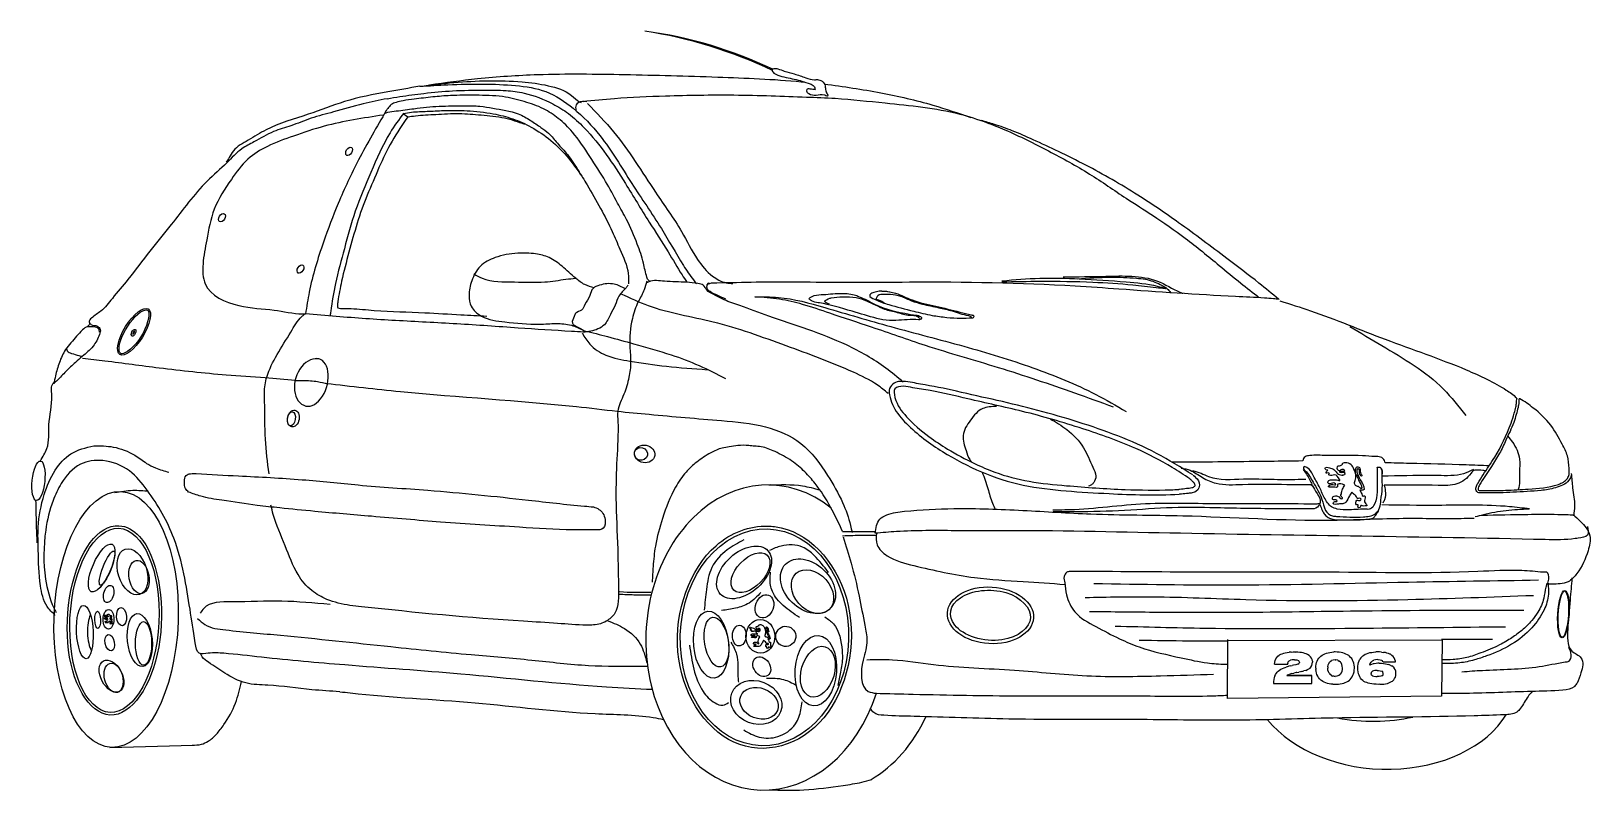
# Model space of a CAD drawing. Extents: x -4.64 to -2.05, y 7.81 to 9.07.
import ezdxf

# ---------------------------------------------------------------- set-up
doc = ezdxf.new("R2010")
doc.units = 0
doc.layers.get('0').update_dxf_attribs({"linetype": 'CONTINUOUS'})

# ---------------------------------------------------------------- blocks, each defined once
blk = doc.blocks.new('206')
for p, q in [((0.7784, 0.1522), (0.7791, 0.2504)), ((0.7791, 0.2488), (1.1357, 0.2499)), ((1.1357, 0.2499), (1.1346, 0.1564)), ((0.857, 0.2097), (0.8572, 0.2128)), ((0.857, 0.2097), (0.8789, 0.2097)), ((0.8572, 0.2128), (0.858, 0.2157)), ((0.858, 0.2157), (0.8591, 0.2182)), ((0.8591, 0.2182), (0.8606, 0.2206)), ((0.8606, 0.2206), (0.8625, 0.2226)), ((0.8625, 0.2226), (0.8647, 0.2244)), ((0.8652, 0.2247), (0.8647, 0.2244)), ((0.8652, 0.2247), (0.8673, 0.2259)), ((0.8673, 0.2259), (0.8695, 0.2269)), ((0.8695, 0.2269), (0.8721, 0.2277)), ((0.8721, 0.2277), (0.8748, 0.2284)), ((0.8748, 0.2284), (0.8778, 0.229)), ((0.8778, 0.229), (0.8811, 0.2294)), ((0.8789, 0.2103), (0.8796, 0.2131)), ((0.8789, 0.2103), (0.8789, 0.2099)), ((0.8789, 0.2097), (0.8789, 0.2099)), ((0.8815, 0.2151), (0.8796, 0.2131)), ((0.8815, 0.2151), (0.8836, 0.216)), ((0.8864, 0.2166), (0.8836, 0.216)), ((0.8845, 0.2296), (0.8882, 0.2297)), ((0.89, 0.2168), (0.8864, 0.2166)), ((0.8882, 0.2297), (0.8922, 0.2296)), ((0.8884, 0.2297), (0.8882, 0.2297)), ((0.8882, 0.2297), (0.8922, 0.2296)), ((0.8925, 0.2086), (0.8883, 0.2076)), ((0.8922, 0.2296), (0.8884, 0.2297)), ((0.89, 0.2168), (0.8907, 0.2168)), ((0.8907, 0.2168), (0.894, 0.2165)), ((0.8957, 0.2295), (0.8922, 0.2296)), ((0.8957, 0.2097), (0.8925, 0.2086)), ((0.894, 0.2165), (0.8965, 0.2158)), ((0.8989, 0.2291), (0.8957, 0.2295)), ((0.8957, 0.2097), (0.8977, 0.2109)), ((0.8965, 0.2158), (0.8975, 0.2151)), ((0.8986, 0.2126), (0.8975, 0.2151)), ((0.8986, 0.2123), (0.8977, 0.2109)), ((0.8986, 0.2126), (0.8986, 0.2123)), ((0.902, 0.2287), (0.8989, 0.2291)), ((0.9048, 0.2281), (0.902, 0.2287)), ((0.9074, 0.2274), (0.9048, 0.2281)), ((0.9097, 0.2265), (0.9074, 0.2274)), ((0.9119, 0.2256), (0.9097, 0.2265)), ((0.9119, 0.2256), (0.912, 0.2255)), ((0.9147, 0.2238), (0.912, 0.2255)), ((0.9168, 0.2218), (0.9147, 0.2238)), ((0.9184, 0.2196), (0.9168, 0.2218)), ((0.9194, 0.2171), (0.9184, 0.2196)), ((0.9188, 0.207), (0.9196, 0.2098)), ((0.9199, 0.2143), (0.9194, 0.2171)), ((0.9196, 0.2098), (0.9199, 0.2129)), ((0.9199, 0.2143), (0.9199, 0.2129)), ((0.9257, 0.2061), (0.9261, 0.2092)), ((0.9261, 0.2092), (0.9269, 0.2121)), ((0.9269, 0.2121), (0.9279, 0.2147)), ((0.9279, 0.2147), (0.9292, 0.2172)), ((0.9292, 0.2172), (0.9308, 0.2194)), ((0.9308, 0.2194), (0.9327, 0.2215)), ((0.9327, 0.2215), (0.934, 0.2227)), ((0.934, 0.2227), (0.9361, 0.2242)), ((0.9361, 0.2242), (0.9383, 0.2256)), ((0.9383, 0.2256), (0.9408, 0.2268)), ((0.9408, 0.2268), (0.9433, 0.2277)), ((0.9433, 0.2277), (0.9462, 0.2285)), ((0.9455, 0.2051), (0.9461, 0.2081)), ((0.9461, 0.2081), (0.9472, 0.2106)), ((0.9462, 0.2285), (0.9492, 0.2291)), ((0.9472, 0.2106), (0.9488, 0.2129)), ((0.9496, 0.2137), (0.9488, 0.2129)), ((0.9492, 0.2291), (0.9524, 0.2295)), ((0.9496, 0.2137), (0.9519, 0.2153)), ((0.9546, 0.2163), (0.9519, 0.2153)), ((0.9524, 0.2295), (0.9558, 0.2297)), ((0.9577, 0.2165), (0.9546, 0.2163)), ((0.9577, 0.2297), (0.9558, 0.2297)), ((0.9612, 0.2296), (0.9577, 0.2297)), ((0.9577, 0.2165), (0.959, 0.2165)), ((0.962, 0.2159), (0.959, 0.2165)), ((0.9645, 0.2294), (0.9612, 0.2296)), ((0.962, 0.2159), (0.9645, 0.2147)), ((0.9676, 0.2289), (0.9645, 0.2294)), ((0.9667, 0.2129), (0.9645, 0.2147)), ((0.9667, 0.2129), (0.9677, 0.2115)), ((0.9706, 0.2282), (0.9676, 0.2289)), ((0.969, 0.209), (0.9677, 0.2115)), ((0.9697, 0.2061), (0.969, 0.209)), ((0.9733, 0.2273), (0.9706, 0.2282)), ((0.9758, 0.2263), (0.9733, 0.2273)), ((0.9782, 0.225), (0.9758, 0.2263)), ((0.9804, 0.2236), (0.9782, 0.225)), ((0.9815, 0.2227), (0.9804, 0.2236)), ((0.9835, 0.2207), (0.9815, 0.2227)), ((0.9853, 0.2186), (0.9835, 0.2207)), ((0.9868, 0.2163), (0.9853, 0.2186)), ((0.988, 0.2137), (0.9868, 0.2163)), ((0.9888, 0.211), (0.988, 0.2137)), ((0.9894, 0.208), (0.9888, 0.211)), ((0.9898, 0.2049), (0.9894, 0.208)), ((0.9957, 0.2062), (0.9962, 0.2094)), ((0.9962, 0.2094), (0.9969, 0.2123)), ((0.9969, 0.2123), (0.9977, 0.215)), ((0.9977, 0.215), (0.9989, 0.2175)), ((1.0004, 0.2198), (0.9989, 0.2175)), ((1.0004, 0.2198), (1.0022, 0.2218)), ((1.0022, 0.2218), (1.0036, 0.2231)), ((1.0036, 0.2231), (1.0055, 0.2246)), ((1.0055, 0.2246), (1.0077, 0.2259)), ((1.0077, 0.2259), (1.01, 0.2269)), ((1.01, 0.2269), (1.0127, 0.2278)), ((1.0127, 0.2278), (1.0155, 0.2286)), ((1.0155, 0.2286), (1.0186, 0.2291)), ((1.0156, 0.2079), (1.0163, 0.2103)), ((1.0184, 0.209), (1.0156, 0.2079)), ((1.0163, 0.2103), (1.0176, 0.2129)), ((1.0196, 0.2147), (1.0176, 0.2129)), ((1.0213, 0.2099), (1.0184, 0.209)), ((1.0186, 0.2291), (1.0218, 0.2295)), ((1.02, 0.215), (1.0196, 0.2147)), ((1.02, 0.215), (1.0223, 0.2161)), ((1.023, 0.2102), (1.0213, 0.2099)), ((1.0218, 0.2295), (1.0253, 0.2297)), ((1.0252, 0.2168), (1.0223, 0.2161)), ((1.0258, 0.2106), (1.023, 0.2102)), ((1.0287, 0.217), (1.0252, 0.2168)), ((1.0281, 0.2298), (1.0253, 0.2297)), ((1.0289, 0.2109), (1.0258, 0.2106)), ((1.0317, 0.2297), (1.0281, 0.2298)), ((1.0287, 0.217), (1.0293, 0.217)), ((1.0313, 0.211), (1.0289, 0.2109)), ((1.0293, 0.217), (1.0326, 0.2168)), ((1.0313, 0.211), (1.035, 0.2109)), ((1.0352, 0.2295), (1.0317, 0.2297)), ((1.0326, 0.2168), (1.0351, 0.2162)), ((1.035, 0.2109), (1.0383, 0.2106)), ((1.0351, 0.2162), (1.0361, 0.2157)), ((1.0352, 0.2295), (1.0384, 0.2291)), ((1.0377, 0.2135), (1.0361, 0.2157)), ((1.0377, 0.2135), (1.0583, 0.2135)), ((1.0383, 0.2106), (1.0415, 0.2102)), ((1.0414, 0.2287), (1.0384, 0.2291)), ((1.0441, 0.228), (1.0414, 0.2287)), ((1.0415, 0.2102), (1.0444, 0.2096)), ((1.0466, 0.2272), (1.0441, 0.228)), ((1.0444, 0.2096), (1.047, 0.2088)), ((1.0488, 0.2263), (1.0466, 0.2272)), ((1.0494, 0.2079), (1.047, 0.2088)), ((1.0499, 0.2258), (1.0488, 0.2263)), ((1.0494, 0.2079), (1.0516, 0.2068)), ((1.0524, 0.2241), (1.0499, 0.2258)), ((1.0546, 0.2222), (1.0524, 0.2241)), ((1.0562, 0.2199), (1.0546, 0.2222)), ((1.0574, 0.2174), (1.0562, 0.2199)), ((1.0582, 0.2146), (1.0574, 0.2174)), ((1.0583, 0.2135), (1.0582, 0.2146)), ((0.8558, 0.184), (0.8553, 0.1808)), ((0.8565, 0.187), (0.8558, 0.184)), ((0.8576, 0.1897), (0.8565, 0.187)), ((0.8576, 0.1897), (0.8587, 0.1922)), ((0.8587, 0.1922), (0.8601, 0.1945)), ((0.8601, 0.1945), (0.8615, 0.1962)), ((0.8615, 0.1962), (0.8632, 0.1979)), ((0.8632, 0.1979), (0.8653, 0.1994)), ((0.8653, 0.1994), (0.8676, 0.201)), ((0.8676, 0.201), (0.8701, 0.2023)), ((0.8701, 0.2023), (0.8729, 0.2035)), ((0.8729, 0.2035), (0.876, 0.2047)), ((0.8794, 0.2056), (0.876, 0.2047)), ((0.878, 0.191), (0.8771, 0.1903)), ((0.8771, 0.1903), (0.9189, 0.1903)), ((0.8771, 0.1903), (0.9189, 0.1903)), ((0.9189, 0.1903), (0.8771, 0.1903)), ((0.8797, 0.1919), (0.878, 0.191)), ((0.8808, 0.2059), (0.8794, 0.2056)), ((0.8797, 0.1919), (0.8821, 0.1929)), ((0.8833, 0.2064), (0.8808, 0.2059)), ((0.8852, 0.1937), (0.8821, 0.1929)), ((0.8833, 0.2064), (0.8864, 0.2071)), ((0.8852, 0.1937), (0.8888, 0.1946)), ((0.8883, 0.2076), (0.8864, 0.2071)), ((0.893, 0.1954), (0.8888, 0.1946)), ((0.8939, 0.1956), (0.893, 0.1954)), ((0.8939, 0.1956), (0.8973, 0.1962)), ((0.9002, 0.1968), (0.8973, 0.1962)), ((0.9026, 0.1973), (0.9002, 0.1968)), ((0.9026, 0.1973), (0.9059, 0.1981)), ((0.9091, 0.1991), (0.9059, 0.1981)), ((0.9091, 0.1991), (0.9119, 0.2003)), ((0.9119, 0.2003), (0.9142, 0.2016)), ((0.9142, 0.2016), (0.916, 0.2029)), ((0.916, 0.2029), (0.9174, 0.2046)), ((0.9174, 0.2046), (0.9188, 0.207)), ((0.9189, 0.1773), (0.9189, 0.1903)), ((0.9256, 0.2029), (0.9257, 0.2061)), ((0.9256, 0.2029), (0.9256, 0.2008)), ((0.926, 0.1976), (0.9256, 0.2008)), ((0.9266, 0.1947), (0.926, 0.1976)), ((0.9275, 0.192), (0.9266, 0.1947)), ((0.9287, 0.1894), (0.9275, 0.192)), ((0.9302, 0.187), (0.9287, 0.1894)), ((0.932, 0.1849), (0.9302, 0.187)), ((0.934, 0.183), (0.932, 0.1849)), ((0.935, 0.1822), (0.934, 0.183)), ((0.9373, 0.1807), (0.935, 0.1822)), ((0.9455, 0.2051), (0.9455, 0.2029)), ((0.9457, 0.1996), (0.9455, 0.2029)), ((0.9465, 0.1967), (0.9457, 0.1996)), ((0.9477, 0.1942), (0.9465, 0.1967)), ((0.9477, 0.1942), (0.9488, 0.1929)), ((0.9509, 0.191), (0.9488, 0.1929)), ((0.9509, 0.191), (0.9535, 0.1897)), ((0.9564, 0.1892), (0.9535, 0.1897)), ((0.9564, 0.1892), (0.9577, 0.1891)), ((0.9608, 0.1894), (0.9577, 0.1891)), ((0.9635, 0.1904), (0.9608, 0.1894)), ((0.9635, 0.1904), (0.9658, 0.192)), ((0.9667, 0.1928), (0.9658, 0.192)), ((0.9667, 0.1928), (0.9682, 0.195)), ((0.9682, 0.195), (0.9692, 0.1976)), ((0.9692, 0.1976), (0.9698, 0.2006)), ((0.9699, 0.2029), (0.9697, 0.2061)), ((0.9698, 0.2006), (0.9699, 0.2029)), ((0.9794, 0.1814), (0.9815, 0.183)), ((0.9815, 0.183), (0.9827, 0.1841)), ((0.9827, 0.1841), (0.9846, 0.1863)), ((0.9846, 0.1863), (0.9863, 0.1885)), ((0.9863, 0.1885), (0.9875, 0.191)), ((0.9875, 0.191), (0.9885, 0.1936)), ((0.9885, 0.1936), (0.9892, 0.1965)), ((0.9892, 0.1965), (0.9897, 0.1996)), ((0.9897, 0.1996), (0.9898, 0.2029)), ((0.9898, 0.2029), (0.9898, 0.2049)), ((0.9956, 0.2027), (0.9957, 0.2062)), ((0.9957, 0.1999), (0.9956, 0.2027)), ((0.9961, 0.1966), (0.9957, 0.1999)), ((0.9967, 0.1936), (0.9961, 0.1966)), ((0.9975, 0.1909), (0.9967, 0.1936)), ((0.9987, 0.1883), (0.9975, 0.1909)), ((1.0001, 0.1861), (0.9987, 0.1883)), ((1.0017, 0.184), (1.0001, 0.1861)), ((1.0037, 0.1822), (1.0017, 0.184)), ((1.0037, 0.1822), (1.004, 0.1821)), ((1.0058, 0.1808), (1.004, 0.1821)), ((1.018, 0.1958), (1.0175, 0.1939)), ((1.0184, 0.1912), (1.0175, 0.1939)), ((1.018, 0.1958), (1.02, 0.1977)), ((1.02, 0.19), (1.0184, 0.1912)), ((1.0214, 0.1982), (1.02, 0.1977)), ((1.02, 0.19), (1.0223, 0.1892)), ((1.0241, 0.1988), (1.0214, 0.1982)), ((1.0223, 0.1892), (1.0254, 0.1888)), ((1.0277, 0.199), (1.0241, 0.1988)), ((1.0254, 0.1888), (1.0277, 0.1887)), ((1.0277, 0.199), (1.0299, 0.1989)), ((1.0312, 0.1889), (1.0277, 0.1887)), ((1.0299, 0.1989), (1.033, 0.1985)), ((1.0341, 0.1895), (1.0312, 0.1889)), ((1.033, 0.1985), (1.0353, 0.1977)), ((1.0353, 0.19), (1.0341, 0.1895)), ((1.037, 0.1964), (1.0353, 0.1977)), ((1.0353, 0.19), (1.0375, 0.1919)), ((1.0379, 0.1939), (1.037, 0.1964)), ((1.0375, 0.1919), (1.0379, 0.1939)), ((1.0516, 0.2068), (1.0519, 0.2066)), ((1.0543, 0.2048), (1.0519, 0.2066)), ((1.053, 0.1814), (1.0552, 0.1833)), ((1.0543, 0.2048), (1.0562, 0.2028)), ((1.0552, 0.1833), (1.0568, 0.1855)), ((1.0577, 0.2004), (1.0562, 0.2028)), ((1.0568, 0.1855), (1.058, 0.188)), ((1.0586, 0.1977), (1.0577, 0.2004)), ((1.058, 0.188), (1.0588, 0.1908)), ((1.0589, 0.1947), (1.0586, 0.1977)), ((1.0588, 0.1908), (1.0589, 0.1939)), ((1.0589, 0.1939), (1.0589, 0.1947)), ((1.1346, 0.1564), (0.7784, 0.1522)), ((0.8553, 0.1808), (0.8551, 0.1773)), ((0.8551, 0.1773), (0.9189, 0.1773)), ((0.9396, 0.1794), (0.9373, 0.1807)), ((0.9421, 0.1784), (0.9396, 0.1794)), ((0.9449, 0.1775), (0.9421, 0.1784)), ((0.9478, 0.1768), (0.9449, 0.1775)), ((0.9508, 0.1763), (0.9478, 0.1768)), ((0.9542, 0.176), (0.9508, 0.1763)), ((0.9662, 0.1766), (0.9692, 0.1771)), ((0.9692, 0.1771), (0.9721, 0.178)), ((0.9721, 0.178), (0.9747, 0.1789)), ((0.9747, 0.1789), (0.9772, 0.1801)), ((0.9772, 0.1801), (0.9794, 0.1814)), ((1.008, 0.1796), (1.0058, 0.1808)), ((1.0104, 0.1787), (1.008, 0.1796)), ((1.013, 0.1778), (1.0104, 0.1787)), ((1.0158, 0.1771), (1.013, 0.1778)), ((1.0189, 0.1765), (1.0158, 0.1771)), ((1.0223, 0.1762), (1.0189, 0.1765)), ((1.0258, 0.1759), (1.0223, 0.1762)), ((1.0295, 0.1758), (1.0258, 0.1759)), ((1.0319, 0.1759), (1.0295, 0.1758)), ((1.0319, 0.1759), (1.0354, 0.1761)), ((1.0354, 0.1761), (1.0388, 0.1764)), ((1.0388, 0.1764), (1.0418, 0.1769)), ((1.0418, 0.1769), (1.0447, 0.1775)), ((1.0447, 0.1775), (1.0472, 0.1783)), ((1.0472, 0.1783), (1.0495, 0.1793)), ((1.0495, 0.1793), (1.0516, 0.1804)), ((1.0516, 0.1804), (1.053, 0.1814)), ((-1.0818, 0.0709), (-0.9431, 0.0746))]:
    blk.add_line(p, q)
for centre, radius, start, end in [((-0.2889, 0.5449), 0.7247, 64.6115, 82.2608), ((-0.3078, 0.5085), 0.7635, 64.4955, 81.2202), ((0.8887, 0.1512), 0.0785, 93.0376, 95.5407), ((0.956, 0.2611), 0.0851, 268.7756, 276.9087)]:
    blk.add_arc(centre, radius, start, end)
for centre, major_axis, ratio in [((-0.6837, 1.0629), (0.00389, 0.00661), 0.619141), ((-0.8953, 0.9526), (0.00389, 0.00661), 0.619141), ((-0.7646, 0.8671), (0.00389, 0.00661), 0.619141), ((-1.0417, 0.7626), (0.0235, 0.038), 0.368742), ((-1.0425, 0.761), (0.00268, 0.00565), 0.503817), ((-0.7765, 0.6183), (0.0025, 0.014), 0.676401), ((-0.7797, 0.6179), (0.0018, 0.0117), 0.544379), ((-0.1917, 0.5594), (-0.0169, 0.0029), 0.850032), ((-1.2008, 0.5146), (0.0033, 0.0329), 0.316061), ((-0.1979, 0.5594), (-0.0107, 0.0029), 0.951899), ((-1.0715, 0.2839), (0.0077, 0.2129), 0.48487), ((-1.0744, 0.2824), (0.0073, 0.1532), 0.482614), ((0.0077, 0.2541), (0.0055, 0.1804), 0.776088), ((-1.0957, 0.3695), (0.0173, 0.0395), 0.34856), ((-1.0867, 0.3691), (0.0112, 0.0283), 0.224505), ((-1.0444, 0.3631), (-0.0119, 0.0378), 0.603697), ((-0.0261, 0.3622), (0.0397, 0.0361), 0.62928), ((-0.0155, 0.3618), (-0.0278, -0.0291), 0.575465), ((0.0802, 0.3391), (-0.0375, 0.0367), 0.719914), ((-1.0334, 0.3545), (-0.005, 0.0277), 0.584103), ((0.0876, 0.3302), (-0.0271, 0.0306), 0.735542), ((-1.084, 0.3263), (0.0036, 0.0142), 0.56683), ((0.384, 0.2907), (0.0717, -0.0043), 0.656598), ((0.0077, 0.3057), (0.0069, 0.0187), 0.743093), ((1.3378, 0.2927), (0.0023, 0.0394), 0.237826), ((-1.1236, 0.2629), (-0.0021, 0.0444), 0.311363), ((-1.1023, 0.2833), (-0.0002, 0.0143), 0.337329), ((-1.0841, 0.2841), (0.0003, 0.0163), 0.553191), ((-1.0625, 0.2885), (-0.0013, 0.015), 0.547885), ((-1.0321, 0.2495), (-0.0048, 0.0441), 0.463221), ((-0.0811, 0.2421), (-0.0053, 0.0558), 0.518368), ((-0.0721, 0.2461), (-0.0067, 0.0413), 0.472036), ((-1.0822, 0.2452), (-0.0028, 0.0137), 0.54095), ((-1.0259, 0.244), (0, 0.0362), 0.373203), ((-0.0342, 0.257), (0.0007, 0.0173), 0.659352), ((0.001, 0.2557), (-0.0004, 0.028), 0.858284), ((0.0432, 0.2557), (-0.002, -0.0167), 0.993998), ((0.0933, 0.1986), (0.0045, 0.0587), 0.58238), ((0.0966, 0.1969), (0.012, 0.0416), 0.634457), ((-1.0792, 0.1895), (-0.0134, 0.0253), 0.617226), ((-1.0757, 0.1866), (-0.0063, 0.0242), 0.60005), ((0.0033, 0.2052), (-0.0099, 0.0148), 0.749827), ((-0.006, 0.1457), (-0.0407, 0.0156), 0.81942), ((-0.0012, 0.1443), (-0.0306, 0.012), 0.771648)]:
    blk.add_ellipse(centre, major_axis=major_axis, ratio=ratio)
for centre, major_axis, ratio, start_param, end_param in [((-0.7448, 0.6782), (0.0124, 0.0387), 0.707745, 0.005758, 3.198324), ((-0.745, 0.6783), (0.0116, 0.039), 0.616644, 3.182561, 6.461087), ((0.0098, 0.2538), (0.0098, 0.2538), 0.785448, 5.754623, 10.651578), ((-1.1058, 0.2624), (-0.0009, 0.0362), 0.373203, 0.618139, 2.570643), ((0.1054, 0.2484), (0.0098, 0.2538), 0.785448, 9.884963, 10.504914), ((1.0383, 0.19), (-0.2219, 0.0086), 0.699567, 0.544527, 2.767453), ((1.0147, 0.2698), (-0.2219, 0.0086), 0.699567, 1.357747, 1.930343), ((0.0911, 0.2442), (0.0098, 0.2538), 0.785448, 9.156043, 9.181852)]:
    blk.add_ellipse(centre, major_axis=major_axis, ratio=ratio, start_param=start_param, end_param=end_param)
for points, knots in [([(0.0196, 1.1991), (0.0204, 1.1996), (0.0235, 1.2018), (0.0315, 1.2003), (0.0425, 1.1956), (0.0584, 1.1917), (0.0747, 1.1864), (0.087, 1.1815), (0.0955, 1.1827), (0.1024, 1.1815), (0.1091, 1.1747), (0.1092, 1.1661), (0.1107, 1.1596), (0.1131, 1.1573), (0.1138, 1.1568)], [0, 0, 0, 0, 0.002864, 0.0109739, 0.0221597, 0.0395697, 0.0594545, 0.0743492, 0.077552, 0.085067, 0.0946172, 0.1030903, 0.1106192, 0.1132022, 0.1132022, 0.1132022, 0.1132022]), ([(-0.5498, 1.1739), (-0.5232, 1.1776), (-0.4634, 1.1858), (-0.355, 1.1929), (-0.2215, 1.1911), (-0.0754, 1.1873), (0.0246, 1.1831), (0.0726, 1.1786), (0.0744, 1.1785)], [0, 0, 0, 0, 0.0805411, 0.1810632, 0.3255522, 0.4805868, 0.6199008, 0.6253544, 0.6253544, 0.6253544, 0.6253544]), ([(0.1076, 1.1749), (0.1391, 1.1711), (0.1998, 1.1617), (0.2813, 1.1434), (0.3303, 1.1266), (0.3512, 1.1195)], [0.6587718, 0.6587718, 0.6587718, 0.6587718, 0.7538002, 0.8428566, 0.908971, 0.908971, 0.908971, 0.908971]), ([(-0.6202, 1.1506), (-0.6132, 1.1518), (-0.5929, 1.1554), (-0.5566, 1.1599), (-0.5097, 1.1647), (-0.4641, 1.1647), (-0.4243, 1.1652), (-0.3853, 1.1599), (-0.3501, 1.1461), (-0.3167, 1.1257), (-0.2721, 1.0843), (-0.23, 1.0209), (-0.1874, 0.9495), (-0.1545, 0.8997), (-0.135, 0.8655), (-0.124, 0.8491), (-0.1212, 0.845)], [0, 0, 0, 0, 0.0212479, 0.0617609, 0.1096072, 0.1626269, 0.1985056, 0.2287944, 0.2803023, 0.3106024, 0.3458495, 0.4615978, 0.5370338, 0.595655, 0.640379, 0.6550678, 0.6550678, 0.6550678, 0.6550678]), ([(0.0926, 1.1655), (0.0899, 1.1659), (0.0854, 1.1666), (0.0774, 1.1673), (0.0776, 1.1612), (0.0838, 1.1575), (0.0948, 1.1552), (0.1036, 1.16), (0.1136, 1.1541), (0.1138, 1.1564), (0.1138, 1.1568)], [0, 0, 0, 0, 0.00892792, 0.01466239, 0.01834355, 0.02287119, 0.0351554, 0.04965049, 0.05538496, 0.05630552, 0.05630552, 0.05630552, 0.05630552]), ([(-0.5928, 1.1266), (-0.6007, 1.1159), (-0.623, 1.0854), (-0.6467, 1.0289), (-0.6746, 0.9655), (-0.6909, 0.9026), (-0.7065, 0.8475), (-0.7124, 0.8099), (-0.7149, 0.792), (-0.7153, 0.7896)], [0, 0, 0, 0, 0.039957, 0.1129986, 0.1827033, 0.2476577, 0.307339, 0.3545026, 0.3616582, 0.3616582, 0.3616582, 0.3616582]), ([(-0.5854, 1.1212), (-0.6053, 1.0941), (-0.6207, 1.0666), (-0.6472, 1.0051), (-0.6607, 0.9749), (-0.6798, 0.9117), (-0.6889, 0.8789), (-0.6987, 0.8356), (-0.7007, 0.8243), (-0.7025, 0.8128)], [0, 0, 0, 0, 0.1005183, 0.1005183, 0.2010366, 0.2010366, 0.3015548, 0.3015548, 0.3367306, 0.3367306, 0.3367306, 0.3367306]), ([(0.2031, 0.8305), (0.1972, 0.8302), (0.1879, 0.8288), (0.1803, 0.8219), (0.1983, 0.8132), (0.2185, 0.8066), (0.2529, 0.7978), (0.2844, 0.7898), (0.3107, 0.7866), (0.3329, 0.7847), (0.3469, 0.7856), (0.3533, 0.786)], [0.0439367, 0.0439367, 0.0439367, 0.0439367, 0.0557753, 0.0604548, 0.0709067, 0.0963908, 0.139038, 0.1703565, 0.1952224, 0.2180756, 0.2372171, 0.2372171, 0.2372171, 0.2372171]), ([(0.2031, 0.8305), (0.2041, 0.8305), (0.2067, 0.8305), (0.2104, 0.8303), (0.2131, 0.8298), (0.2162, 0.8294)], [0.00340351, 0.00340351, 0.00340351, 0.00340351, 0.00654114, 0.01128296, 0.01454539, 0.01454539, 0.01454539, 0.01454539]), ([(0.216, 0.8294), (0.2194, 0.8287), (0.2323, 0.8255), (0.2565, 0.8128), (0.2933, 0.8056), (0.3261, 0.7974), (0.3465, 0.7918), (0.3538, 0.7904), (0.3548, 0.7902)], [0.011037, 0.011037, 0.011037, 0.011037, 0.0214659, 0.0509717, 0.0919153, 0.1332791, 0.1524786, 0.1554466, 0.1554466, 0.1554466, 0.1554466]), ([(0.8659, 0.8141), (0.8829, 0.8088), (0.9423, 0.7902), (1.044, 0.7473), (1.1552, 0.7102), (1.229, 0.6756), (1.2541, 0.6581), (1.2599, 0.6526)], [0, 0, 0, 0, 0.0533856, 0.186702, 0.3303752, 0.4062991, 0.4279369, 0.4279369, 0.4279369, 0.4279369]), ([(-1.0194, 0.7986), (-1.0214, 0.7998), (-1.0256, 0.7992), (-1.0419, 0.7881), (-1.0554, 0.7699), (-1.0688, 0.7371), (-1.0678, 0.7263), (-1.0558, 0.7257), (-1.0407, 0.7377), (-1.0198, 0.7709), (-1.015, 0.7903), (-1.0181, 0.7975), (-1.0187, 0.7982), (-1.0194, 0.7986)], [0, 0, 0, 0, 0.69658, 0.69658, 2.000192, 2.000192, 3.344248, 3.344248, 4.688304, 4.688304, 6.032361, 6.032361, 6.283185, 6.283185, 6.283185, 6.283185]), ([(-1.044, 0.7579), (-1.0431, 0.7585), (-1.0417, 0.7605), (-1.041, 0.7631), (-1.041, 0.7638), (-1.041, 0.7642)], [3.86163, 3.86163, 3.86163, 3.86163, 5.067043, 5.067043, 5.563148, 5.563148, 5.563148, 5.563148]), ([(-1.041, 0.7642), (-1.0419, 0.7636), (-1.0433, 0.7615), (-1.044, 0.759), (-1.044, 0.7583), (-1.044, 0.7579)], [0.720037, 0.720037, 0.720037, 0.720037, 1.92545, 1.92545, 2.421555, 2.421555, 2.421555, 2.421555]), ([(-1.1543, 0.7347), (-1.154, 0.7334), (-1.1528, 0.7294), (-1.1441, 0.726), (-1.1358, 0.7236), (-1.1298, 0.722), (-1.128, 0.7215)], [0.00183504, 0.00183504, 0.00183504, 0.00183504, 0.00594992, 0.01418325, 0.02698896, 0.0327732, 0.0327732, 0.0327732, 0.0327732]), ([(-1.1279, 0.7216), (-1.1317, 0.7183), (-1.141, 0.7102), (-1.1552, 0.6971), (-1.1663, 0.6848), (-1.1731, 0.6784), (-1.1748, 0.6769)], [0, 0, 0, 0, 0.01500738, 0.03697879, 0.05794359, 0.0648449, 0.0648449, 0.0648449, 0.0648449]), ([(-1.1274, 0.719), (-1.115, 0.7175), (-1.0724, 0.7122), (-0.9929, 0.7015), (-0.9039, 0.6917), (-0.8283, 0.6872), (-0.7901, 0.6838), (-0.7735, 0.6822)], [0, 0, 0, 0, 0.0374232, 0.1286786, 0.2406845, 0.3058355, 0.3558415, 0.3558415, 0.3558415, 0.3558415]), ([(-1.1976, 0.5478), (-1.1939, 0.5546), (-1.1815, 0.5723), (-1.186, 0.6122), (-1.176, 0.6455), (-1.1805, 0.6737), (-1.1741, 0.6793), (-1.1729, 0.6804)], [0.1374789, 0.1374789, 0.1374789, 0.1374789, 0.1607399, 0.2001675, 0.2500532, 0.2698263, 0.2747294, 0.2747294, 0.2747294, 0.2747294]), ([(-0.7215, 0.6767), (-0.6804, 0.6722), (-0.542, 0.6559), (-0.3799, 0.6474), (-0.2599, 0.6331), (-0.2373, 0.6304)], [0.4081633, 0.4081633, 0.4081633, 0.4081633, 0.5321559, 0.8260912, 0.8946185, 0.8946185, 0.8946185, 0.8946185]), ([(0.7206, 0.5244), (0.682, 0.5501), (0.6397, 0.5726), (0.5524, 0.6061), (0.5079, 0.6198), (0.4179, 0.6439), (0.3727, 0.6531), (0.308, 0.6684), (0.2872, 0.6722), (0.2583, 0.6768), (0.2506, 0.68), (0.2322, 0.68), (0.2248, 0.6801), (0.2134, 0.6667), (0.2153, 0.6589), (0.2182, 0.6477), (0.2201, 0.6428), (0.2282, 0.6267), (0.236, 0.6181), (0.262, 0.5918), (0.283, 0.5763), (0.3456, 0.5378), (0.3905, 0.5172), (0.4862, 0.4979), (0.5339, 0.496), (0.6203, 0.4912), (0.6591, 0.4904), (0.6981, 0.4922)], [0, 0, 0, 0, 0.138921, 0.138921, 0.277843, 0.277843, 0.416764, 0.416764, 0.476918, 0.476918, 0.505845, 0.505845, 0.519067, 0.519067, 0.532289, 0.532289, 0.545512, 0.545512, 0.579687, 0.579687, 0.653864, 0.653864, 0.796749, 0.796749, 0.939634, 0.939634, 1.055303, 1.055303, 1.055303, 1.055303]), ([(0.7161, 0.5178), (0.7063, 0.5243), (0.6776, 0.5434), (0.6187, 0.5735), (0.5347, 0.6032), (0.4412, 0.6305), (0.3555, 0.6484), (0.2956, 0.6635), (0.2586, 0.6683), (0.2402, 0.673), (0.2214, 0.6704), (0.2261, 0.6435), (0.2455, 0.6178), (0.2776, 0.5899), (0.316, 0.5647), (0.3531, 0.545), (0.3979, 0.5253), (0.4493, 0.5119), (0.5223, 0.5053), (0.601, 0.4994), (0.6635, 0.4989), (0.6933, 0.5), (0.6977, 0.5002)], [0, 0, 0, 0, 0.035439, 0.103372, 0.19772, 0.30227, 0.395466, 0.459631, 0.488965, 0.505221, 0.519463, 0.533917, 0.571386, 0.620894, 0.658558, 0.709611, 0.746335, 0.805408, 0.86772, 0.965992, 1.042053, 1.055303, 1.055303, 1.055303, 1.055303]), ([(1.3507, 0.5242), (1.3501, 0.5212), (1.349, 0.5183), (1.3413, 0.5081), (1.3323, 0.5054), (1.3164, 0.5007), (1.3085, 0.4994), (1.2848, 0.4969), (1.2695, 0.4964), (1.2393, 0.4949), (1.2238, 0.4941), (1.2075, 0.4948), (1.2052, 0.4949), (1.2011, 0.4948), (1.2004, 0.4943), (1.1948, 0.4948), (1.1922, 0.4987), (1.192, 0.5017), (1.1922, 0.503), (1.1931, 0.5066), (1.1941, 0.5085), (1.198, 0.5155), (1.201, 0.5199), (1.2105, 0.5344), (1.2173, 0.544), (1.2342, 0.5717), (1.243, 0.5905), (1.2527, 0.6157), (1.2545, 0.6216), (1.257, 0.6308), (1.2579, 0.6343), (1.259, 0.6394), (1.2593, 0.6409), (1.2597, 0.6451), (1.2596, 0.647), (1.2601, 0.6506), (1.2602, 0.6519), (1.261, 0.653)], [0.157045, 0.157045, 0.157045, 0.157045, 0.1651685, 0.1651685, 0.1886248, 0.1886248, 0.2120811, 0.2120811, 0.2589936, 0.2589936, 0.3022878, 0.3022878, 0.31029, 0.31029, 0.31497, 0.31497, 0.3178351, 0.3178351, 0.3207001, 0.3207001, 0.3264303, 0.3264303, 0.3428277, 0.3428277, 0.3782224, 0.3782224, 0.4417616, 0.4417616, 0.4587445, 0.4587445, 0.4703282, 0.4703282, 0.4777701, 0.4777701, 0.482308, 0.482308, 0.4835083, 0.4835083, 0.4835083, 0.4835083]), ([(1.2452, 0.5889), (1.2478, 0.5858), (1.257, 0.5746), (1.2668, 0.554), (1.2642, 0.5312), (1.2654, 0.5142), (1.2636, 0.5045), (1.2627, 0.4999)], [0.00278276, 0.00278276, 0.00278276, 0.00278276, 0.01522695, 0.04613447, 0.06752896, 0.08298054, 0.0970451, 0.0970451, 0.0970451, 0.0970451]), ([(-0.179, 0.167), (-0.2045, 0.1683), (-0.311, 0.1737), (-0.481, 0.1931), (-0.6732, 0.206), (-0.8035, 0.2178), (-0.8807, 0.2268), (-0.9135, 0.2291), (-0.937, 0.2238), (-0.9421, 0.2613), (-0.9515, 0.3188), (-0.966, 0.4129), (-1.0089, 0.4867), (-1.0479, 0.5349), (-1.0899, 0.5517), (-1.1356, 0.5456), (-1.1622, 0.5147), (-1.1799, 0.4762), (-1.1927, 0.4226), (-1.1929, 0.3613), (-1.1817, 0.3154), (-1.1728, 0.2981), (-1.1716, 0.2956)], [0.001699, 0.001699, 0.001699, 0.001699, 0.078108, 0.321699, 0.515096, 0.654347, 0.717505, 0.743501, 0.758665, 0.777159, 0.834093, 0.954915, 1.046524, 1.090158, 1.137809, 1.175333, 1.220677, 1.252109, 1.302934, 1.384287, 1.434239, 1.442509, 1.442509, 1.442509, 1.442509]), ([(0.9037, 0.5476), (0.8856, 0.5474), (0.8212, 0.5466), (0.7507, 0.5456), (0.6961, 0.5457), (0.6879, 0.5457), (0.6858, 0.5457)], [0.0006141, 0.0006141, 0.0006141, 0.0006141, 0.054957, 0.1939252, 0.212243, 0.2185595, 0.2185595, 0.2185595, 0.2185595]), ([(1.0408, 0.5447), (1.0406, 0.5459), (1.0401, 0.5502), (1.0333, 0.5552), (1.0202, 0.5549), (0.9903, 0.5579), (0.954, 0.5559), (0.9222, 0.5577), (0.909, 0.5557), (0.9045, 0.5522), (0.9044, 0.5491), (0.9038, 0.5477), (0.9037, 0.5476)], [0, 0, 0, 0, 0.003488, 0.0127495, 0.021755, 0.042601, 0.1026156, 0.1304451, 0.138192, 0.1421296, 0.1464138, 0.1467514, 0.1467514, 0.1467514, 0.1467514]), ([(0.3701, 0.5289), (0.3736, 0.52), (0.3801, 0.5031), (0.3847, 0.4815), (0.3903, 0.4707), (0.392, 0.4674)], [0.00301724, 0.00301724, 0.00301724, 0.00301724, 0.0317302, 0.05738678, 0.06842926, 0.06842926, 0.06842926, 0.06842926]), ([(0.7214, 0.5238), (0.724, 0.5214), (0.7269, 0.5199), (0.7321, 0.5114), (0.7327, 0.5036), (0.7258, 0.4957), (0.7223, 0.4952), (0.7174, 0.4941), (0.7151, 0.4939), (0.7093, 0.4934), (0.706, 0.493), (0.7009, 0.4925), (0.6997, 0.4924), (0.6984, 0.4922)], [0, 0, 0, 0, 0.01056221, 0.01056221, 0.01620315, 0.01620315, 0.0218441, 0.0218441, 0.02748504, 0.02748504, 0.03876692, 0.03876692, 0.04238512, 0.04238512, 0.04238512, 0.04238512]), ([(0.7015, 0.5358), (0.7066, 0.5349), (0.7197, 0.5325), (0.7366, 0.5189), (0.7654, 0.5066), (0.8138, 0.5099), (0.8661, 0.5088), (0.9039, 0.5084), (0.9172, 0.5083)], [0, 0, 0, 0, 0.0154303, 0.039334, 0.0636575, 0.1076729, 0.1815894, 0.2215033, 0.2215033, 0.2215033, 0.2215033]), ([(1.0275, 0.5361), (1.028, 0.521), (1.0287, 0.4997), (1.025, 0.4752), (1.0166, 0.4668), (1.0021, 0.4679), (0.9846, 0.466), (0.9645, 0.4662), (0.9482, 0.4716), (0.9391, 0.4871), (0.9312, 0.5057), (0.9212, 0.5231), (0.9155, 0.5346), (0.9052, 0.5397), (0.9047, 0.5337), (0.9132, 0.5276), (0.9219, 0.5093), (0.9364, 0.4887), (0.9391, 0.466), (0.9505, 0.456), (0.9727, 0.4546), (0.9933, 0.4532), (1.0152, 0.4555), (1.0262, 0.4592), (1.0329, 0.4699), (1.0341, 0.4846), (1.0371, 0.5033), (1.0358, 0.5194), (1.0366, 0.5334), (1.0343, 0.5354), (1.0342, 0.5355)], [0, 0, 0, 0, 0.0453676, 0.0640037, 0.0733446, 0.0764009, 0.1065405, 0.1266677, 0.1364784, 0.1563796, 0.176675, 0.1989262, 0.2141243, 0.2195247, 0.2230415, 0.2270648, 0.2499426, 0.2823343, 0.3016478, 0.3162349, 0.3228421, 0.3678227, 0.3779499, 0.3893005, 0.4009189, 0.4133262, 0.4335101, 0.4561929, 0.4668065, 0.4672493, 0.4672493, 0.4672493, 0.4672493]), ([(0.9648, 0.5168), (0.9626, 0.5208), (0.9585, 0.5281), (0.9497, 0.5213), (0.9464, 0.5256), (0.9492, 0.5272), (0.9455, 0.528), (0.9425, 0.5267), (0.9429, 0.5306), (0.9473, 0.5328), (0.9422, 0.5323), (0.9409, 0.5347), (0.9421, 0.5377), (0.9478, 0.536), (0.954, 0.5355), (0.9595, 0.5298), (0.9636, 0.5247), (0.9681, 0.524), (0.9703, 0.5239), (0.9708, 0.5239)], [0, 0, 0, 0, 0.01126101, 0.02034275, 0.02196095, 0.02377042, 0.02606042, 0.02895734, 0.03151549, 0.03458667, 0.03792506, 0.04003505, 0.0419835, 0.04596676, 0.05422371, 0.0619192, 0.06832286, 0.07315385, 0.07484256, 0.07484256, 0.07484256, 0.07484256]), ([(1.0002, 0.5022), (0.999, 0.5032), (0.9965, 0.5054), (0.9922, 0.5059), (0.9893, 0.5099), (0.9916, 0.5162), (0.9933, 0.5247), (0.9892, 0.5335), (0.9852, 0.5428), (0.9766, 0.5448), (0.9716, 0.5442), (0.9689, 0.5431), (0.9696, 0.5404), (0.9667, 0.5403), (0.965, 0.5381), (0.9614, 0.5399), (0.9599, 0.5354), (0.9622, 0.5316), (0.9667, 0.5319), (0.9691, 0.5346), (0.9728, 0.5335), (0.9733, 0.5316), (0.9734, 0.5304)], [0, 0, 0, 0, 0.00467723, 0.00979473, 0.0122591, 0.01828005, 0.02814277, 0.03770909, 0.04665835, 0.05709429, 0.06058153, 0.06254199, 0.06456709, 0.06651946, 0.06935667, 0.07208216, 0.07548577, 0.07971135, 0.083704, 0.08687461, 0.08968892, 0.09309825, 0.09309825, 0.09309825, 0.09309825]), ([(0.9734, 0.5304), (0.9724, 0.5303), (0.97, 0.5301), (0.9677, 0.53), (0.9638, 0.5304), (0.9665, 0.5279), (0.9695, 0.5291), (0.9721, 0.5289), (0.9735, 0.5288)], [0.00070841, 0.00070841, 0.00070841, 0.00070841, 0.00358795, 0.00796434, 0.00963298, 0.01124526, 0.0150069, 0.01915162, 0.01915162, 0.01915162, 0.01915162]), ([(0.9735, 0.5288), (0.9735, 0.5286), (0.9736, 0.5271), (0.974, 0.525), (0.9718, 0.5239), (0.9707, 0.5239), (0.9701, 0.5239)], [0.094531943, 0.094531943, 0.094531943, 0.094531943, 0.095138104, 0.09841845, 0.099879776, 0.101701771, 0.101701771, 0.101701771, 0.101701771]), ([(0.0148, 0.5077), (0.0337, 0.5084), (0.0627, 0.5095), (0.0905, 0.5021), (0.1001, 0.4994)], [0, 0, 0, 0, 0.05645012, 0.08617006, 0.08617006, 0.08617006, 0.08617006]), ([(0.7161, 0.5178), (0.7174, 0.5166), (0.7199, 0.5144), (0.7229, 0.5113), (0.7247, 0.508), (0.7234, 0.5042), (0.7179, 0.502), (0.7096, 0.5016), (0.7024, 0.5007), (0.6981, 0.5003), (0.6977, 0.5002)], [0, 0, 0, 0, 0.00517584, 0.00996039, 0.01319125, 0.0157054, 0.02075026, 0.02953903, 0.04115976, 0.04238512, 0.04238512, 0.04238512, 0.04238512]), ([(0.9172, 0.5083), (0.9173, 0.5083), (0.921, 0.5062), (0.9251, 0.4954), (0.9343, 0.4858), (0.9321, 0.4729), (0.9269, 0.4696), (0.9231, 0.468)], [0.00727177, 0.00727177, 0.00727177, 0.00727177, 0.00745831, 0.02083875, 0.038354, 0.04508955, 0.05665078, 0.05665078, 0.05665078, 0.05665078]), ([(-1.2029, 0.4113), (-1.2034, 0.4221), (-1.2043, 0.4458), (-1.2045, 0.4692), (-1.205, 0.4823)], [0, 0, 0, 0, 0.03236451, 0.07114762, 0.07114762, 0.07114762, 0.07114762]), ([(0.9324, 0.4765), (0.93, 0.4762), (0.9244, 0.4755), (0.8674, 0.4773), (0.7704, 0.4747), (0.6343, 0.4798), (0.5434, 0.4656), (0.4945, 0.466), (0.4877, 0.466)], [0.0011052, 0.0011052, 0.0011052, 0.0011052, 0.0082814, 0.0182512, 0.1717777, 0.2996156, 0.4259493, 0.4462145, 0.4462145, 0.4462145, 0.4462145]), ([(-1.0669, 0.4399), (-1.084, 0.4407), (-1.1009, 0.4303), (-1.1439, 0.3734), (-1.1589, 0.2968), (-1.1426, 0.1686), (-1.1112, 0.1206), (-1.0389, 0.1295), (-1.0078, 0.1842), (-0.9896, 0.3164), (-1.0032, 0.3895), (-1.0425, 0.4328), (-1.0545, 0.4393), (-1.0669, 0.4399)], [0, 0, 0, 0, 0.615537, 0.615537, 1.91989, 1.91989, 3.224243, 3.224243, 4.528595, 4.528595, 5.832948, 5.832948, 6.283185, 6.283185, 6.283185, 6.283185]), ([(0.0134, 0.4393), (-0.017, 0.4403), (-0.0477, 0.4285), (-0.1171, 0.368), (-0.1423, 0.2972), (-0.1303, 0.1631), (-0.0932, 0.1024), (0.0072, 0.0565), (0.0677, 0.0733), (0.1455, 0.1674), (0.1616, 0.2422), (0.1329, 0.3719), (0.0884, 0.4242), (0.0284, 0.4381), (0.0209, 0.4391), (0.0134, 0.4393)], [0, 0, 0, 0, 0.623712, 0.623712, 1.724785, 1.724785, 2.825858, 2.825858, 3.926932, 3.926932, 5.028005, 5.028005, 6.129079, 6.129079, 6.283185, 6.283185, 6.283185, 6.283185]), ([(0.1941, 0.4273), (0.1937, 0.4207), (0.1926, 0.4055), (0.2178, 0.3829), (0.2743, 0.369), (0.3501, 0.352), (0.4347, 0.3475), (0.4849, 0.3439), (0.508, 0.3422)], [0, 0, 0, 0, 0.0191607, 0.0437582, 0.0914174, 0.1943326, 0.2757197, 0.3452386, 0.3452386, 0.3452386, 0.3452386]), ([(0.5076, 0.345), (0.5084, 0.3382), (0.5104, 0.321), (0.5239, 0.2906), (0.5604, 0.2716), (0.5959, 0.2525), (0.6427, 0.2324), (0.6926, 0.2222), (0.7402, 0.2112), (0.7662, 0.2094), (0.7775, 0.2094), (0.7788, 0.2094)], [0, 0, 0, 0, 0.0203751, 0.0521223, 0.0947564, 0.1388463, 0.1744816, 0.246737, 0.2910249, 0.320787, 0.3247366, 0.3247366, 0.3247366, 0.3247366]), ([(1.3123, 0.3441), (1.3128, 0.338), (1.314, 0.3229), (1.3058, 0.2963), (1.2848, 0.2671), (1.2519, 0.2403), (1.2177, 0.2255), (1.1886, 0.2159), (1.1644, 0.2105), (1.146, 0.2105), (1.136, 0.2105), (1.1352, 0.2105)], [0, 0, 0, 0, 0.0182299, 0.045158, 0.0813139, 0.12489, 0.1706258, 0.1921222, 0.2169433, 0.2446001, 0.2469676, 0.2469676, 0.2469676, 0.2469676]), ([(1.31, 0.3424), (1.3095, 0.3408), (1.3068, 0.3333), (1.306, 0.3167), (1.2971, 0.298), (1.2842, 0.2803), (1.2697, 0.2658), (1.2513, 0.2527), (1.2289, 0.239), (1.2031, 0.2293), (1.1776, 0.2196), (1.1555, 0.2168), (1.1416, 0.2166), (1.1353, 0.2165)], [0, 0, 0, 0, 0.0052388, 0.0237597, 0.0489945, 0.06601, 0.0894477, 0.1100022, 0.1337879, 0.1679652, 0.1924317, 0.215333, 0.2342193, 0.2342193, 0.2342193, 0.2342193]), ([(1.3519, 0.3529), (1.3509, 0.3408), (1.3486, 0.3124), (1.3454, 0.2774), (1.3437, 0.2488), (1.3494, 0.2288), (1.3681, 0.2238), (1.3711, 0.2074), (1.3663, 0.1936), (1.363, 0.1808), (1.3579, 0.1742), (1.3565, 0.1724)], [0, 0, 0, 0, 0.0363042, 0.0857114, 0.1048056, 0.1232841, 0.1419891, 0.1544205, 0.1678289, 0.186213, 0.1929762, 0.1929762, 0.1929762, 0.1929762]), ([(0.4505, 0.2867), (0.4515, 0.3027), (0.4354, 0.3207), (0.3842, 0.3363), (0.352, 0.3324), (0.316, 0.3077), (0.3125, 0.2898), (0.338, 0.2568), (0.3732, 0.2452), (0.4304, 0.2541), (0.4496, 0.2704), (0.4505, 0.2867)], [0, 0, 0, 0, 1.220451, 1.220451, 2.440902, 2.440902, 3.661353, 3.661353, 5.032264, 5.032264, 6.283185, 6.283185, 6.283185, 6.283185]), ([(1.34, 0.3313), (1.3389, 0.3313), (1.3367, 0.3292), (1.3311, 0.3147), (1.3286, 0.2953), (1.3297, 0.26), (1.3336, 0.2495), (1.343, 0.263), (1.3472, 0.2875), (1.3459, 0.3213), (1.3423, 0.3311), (1.34, 0.3313)], [0, 0, 0, 0, 0.63959, 0.63959, 1.929201, 1.929201, 3.511048, 3.511048, 5.092895, 5.092895, 6.283185, 6.283185, 6.283185, 6.283185]), ([(-1.0869, 0.2866), (-1.0873, 0.2875), (-1.088, 0.2891), (-1.09, 0.2878), (-1.0906, 0.2887), (-1.09, 0.289), (-1.0908, 0.2892), (-1.0914, 0.289), (-1.0913, 0.2898), (-1.0903, 0.2903), (-1.0914, 0.2902), (-1.0917, 0.2907), (-1.0914, 0.2914), (-1.0902, 0.2909), (-1.0889, 0.2907), (-1.0878, 0.2894), (-1.087, 0.2883), (-1.0861, 0.2881), (-1.0856, 0.2881), (-1.0855, 0.288)], [0, 0, 0, 0, 0.01126101, 0.02034275, 0.02196095, 0.02377042, 0.02606042, 0.02895734, 0.03151549, 0.03458667, 0.03792506, 0.04003505, 0.0419835, 0.04596676, 0.05422371, 0.0619192, 0.06832286, 0.07315385, 0.07484256, 0.07484256, 0.07484256, 0.07484256]), ([(-1.0796, 0.283), (-1.0798, 0.2833), (-1.0803, 0.2838), (-1.0812, 0.2839), (-1.0818, 0.2848), (-1.0812, 0.2861), (-1.0808, 0.2879), (-1.0815, 0.2898), (-1.0822, 0.2918), (-1.084, 0.2924), (-1.0851, 0.2923), (-1.0856, 0.2921), (-1.0855, 0.2915), (-1.0861, 0.2916), (-1.0865, 0.2911), (-1.0873, 0.2915), (-1.0877, 0.2906), (-1.0872, 0.2898), (-1.0863, 0.2898), (-1.0857, 0.2903), (-1.085, 0.29), (-1.0849, 0.2896), (-1.0849, 0.2894)], [0, 0, 0, 0, 0.00467723, 0.00979473, 0.0122591, 0.01828005, 0.02814277, 0.03770909, 0.04665835, 0.05709429, 0.06058153, 0.06254199, 0.06456709, 0.06651946, 0.06935667, 0.07208216, 0.07548577, 0.07971135, 0.083704, 0.08687461, 0.08968892, 0.09309825, 0.09309825, 0.09309825, 0.09309825]), ([(-1.0849, 0.2894), (-1.0851, 0.2894), (-1.0856, 0.2894), (-1.0861, 0.2894), (-1.0869, 0.2895), (-1.0864, 0.2889), (-1.0857, 0.2892), (-1.0852, 0.2891), (-1.0849, 0.289)], [0.00070841, 0.00070841, 0.00070841, 0.00070841, 0.00358795, 0.00796434, 0.00963298, 0.01124526, 0.0150069, 0.01915162, 0.01915162, 0.01915162, 0.01915162]), ([(-1.0849, 0.289), (-1.0849, 0.289), (-1.0849, 0.2887), (-1.0848, 0.2882), (-1.0853, 0.288), (-1.0855, 0.288), (-1.0857, 0.2881)], [0.094531943, 0.094531943, 0.094531943, 0.094531943, 0.095138104, 0.09841845, 0.099879776, 0.101701771, 0.101701771, 0.101701771, 0.101701771]), ([(-0.9359, 0.2853), (-0.9319, 0.2817), (-0.9192, 0.2698), (-0.8693, 0.264), (-0.7678, 0.2551), (-0.6305, 0.2403), (-0.4915, 0.2257), (-0.3816, 0.2173), (-0.2874, 0.2054), (-0.223, 0.2063), (-0.1903, 0.2063), (-0.1869, 0.2063)], [0, 0, 0, 0, 0.0158203, 0.0514686, 0.1432112, 0.3279151, 0.4622045, 0.563434, 0.6585019, 0.7464782, 0.7565059, 0.7565059, 0.7565059, 0.7565059]), ([(-0.0044, 0.2603), (-0.0056, 0.2624), (-0.0077, 0.2662), (-0.0123, 0.2626), (-0.014, 0.2649), (-0.0126, 0.2657), (-0.0145, 0.2661), (-0.016, 0.2655), (-0.0158, 0.2675), (-0.0135, 0.2687), (-0.0162, 0.2684), (-0.0169, 0.2697), (-0.0163, 0.2712), (-0.0133, 0.2703), (-0.01, 0.27), (-0.0072, 0.2671), (-0.005, 0.2644), (-0.0027, 0.2641), (-0.0016, 0.264), (-0.0013, 0.264)], [0, 0, 0, 0, 0.01126101, 0.02034275, 0.02196095, 0.02377042, 0.02606042, 0.02895734, 0.03151549, 0.03458667, 0.03792506, 0.04003505, 0.0419835, 0.04596676, 0.05422371, 0.0619192, 0.06832286, 0.07315385, 0.07484256, 0.07484256, 0.07484256, 0.07484256]), ([(0.0141, 0.2527), (0.0135, 0.2532), (0.0122, 0.2544), (0.0099, 0.2546), (0.0084, 0.2567), (0.0096, 0.26), (0.0104, 0.2644), (0.0083, 0.269), (0.0063, 0.2738), (0.0018, 0.2749), (-0.0008, 0.2746), (-0.0023, 0.274), (-0.0019, 0.2726), (-0.0034, 0.2725), (-0.0043, 0.2714), (-0.0062, 0.2723), (-0.007, 0.27), (-0.0057, 0.268), (-0.0034, 0.2682), (-0.0022, 0.2696), (-0.0003, 0.269), (0, 0.268), (0.0001, 0.2674)], [0, 0, 0, 0, 0.00467723, 0.00979473, 0.0122591, 0.01828005, 0.02814277, 0.03770909, 0.04665835, 0.05709429, 0.06058153, 0.06254199, 0.06456709, 0.06651946, 0.06935667, 0.07208216, 0.07548577, 0.07971135, 0.083704, 0.08687461, 0.08968892, 0.09309825, 0.09309825, 0.09309825, 0.09309825]), ([(0.0001, 0.2674), (-0.0004, 0.2673), (-0.0017, 0.2672), (-0.0029, 0.2672), (-0.0049, 0.2674), (-0.0035, 0.2661), (-0.002, 0.2667), (-0.0006, 0.2666), (0.0001, 0.2666)], [0.00070841, 0.00070841, 0.00070841, 0.00070841, 0.00358795, 0.00796434, 0.00963298, 0.01124526, 0.0150069, 0.01915162, 0.01915162, 0.01915162, 0.01915162]), ([(0.0001, 0.2666), (0.0002, 0.2664), (0.0002, 0.2657), (0.0004, 0.2646), (-0.0007, 0.264), (-0.0013, 0.264), (-0.0016, 0.264)], [0.094531943, 0.094531943, 0.094531943, 0.094531943, 0.095138104, 0.09841845, 0.099879776, 0.101701771, 0.101701771, 0.101701771, 0.101701771]), ([(-0.945, 0.0746), (-0.9398, 0.0747), (-0.9304, 0.0749), (-0.9157, 0.0821), (-0.9043, 0.0923), (-0.8879, 0.1137), (-0.8715, 0.1429), (-0.8657, 0.1682), (-0.8629, 0.1804)], [0, 0, 0, 0, 0.0154487, 0.0277714, 0.0476237, 0.0688064, 0.1090796, 0.1464519, 0.1464519, 0.1464519, 0.1464519]), ([(-0.6992, 0.1636), (-0.6934, 0.1629), (-0.6187, 0.1539), (-0.4761, 0.1488), (-0.3091, 0.1258), (-0.2036, 0.1257), (-0.1663, 0.1187), (-0.1606, 0.1176)], [0.2471998, 0.2471998, 0.2471998, 0.2471998, 0.2648045, 0.4733677, 0.6739114, 0.7707259, 0.7878975, 0.7878975, 0.7878975, 0.7878975]), ([(1.2858, 0.164), (1.2833, 0.1613), (1.2759, 0.1526), (1.2699, 0.1395), (1.2576, 0.1259), (1.2288, 0.1247), (1.1296, 0.121), (0.9794, 0.1216), (0.7953, 0.1146), (0.6149, 0.1183), (0.4363, 0.116), (0.2909, 0.122), (0.2188, 0.1233), (0.1906, 0.1254), (0.1858, 0.1333), (0.1842, 0.136)], [0.003127, 0.003127, 0.003127, 0.003127, 0.013988, 0.037337, 0.046202, 0.06729, 0.117497, 0.352273, 0.510903, 0.671981, 0.892396, 1.050153, 1.10036, 1.117962, 1.126917, 1.126917, 1.126917, 1.126917]), ([(0.1928, 0.161), (0.2137, 0.1605), (0.2935, 0.1584), (0.4378, 0.1558), (0.6036, 0.1579), (0.7191, 0.1551), (0.7699, 0.1574), (0.7784, 0.1578)], [0, 0, 0, 0, 0.062791, 0.2392514, 0.4330683, 0.5600518, 0.5856431, 0.5856431, 0.5856431, 0.5856431]), ([(1.3565, 0.1724), (1.3563, 0.1723), (1.3512, 0.168), (1.3251, 0.1646), (1.2662, 0.164), (1.1979, 0.1605), (1.1479, 0.1607), (1.1347, 0.1607)], [0.0084987, 0.0084987, 0.0084987, 0.0084987, 0.009269, 0.0290621, 0.0813133, 0.1917292, 0.2314074, 0.2314074, 0.2314074, 0.2314074])]:
    blk.add_open_spline(points, degree=3, knots=knots)
for points in [[(0.0201, 1.2007), (0.0221, 1.1948), (0.0298, 1.19), (0.0571, 1.1832), (0.0837, 1.1753), (0.0901, 1.1715), (0.0921, 1.1657)], [(-0.566, 1.1712), (-0.6192, 1.1621), (-0.6912, 1.1458), (-0.7518, 1.1247), (-0.8219, 1.0988), (-0.8517, 1.0815), (-0.8763, 1.0637), (-0.8834, 1.0527), (-0.8882, 1.045)], [(-0.566, 1.1712), (-0.5092, 1.1774), (-0.3958, 1.1786), (-0.3524, 1.1723), (-0.3135, 1.1561), (-0.3, 1.1455), (-0.2972, 1.1441)], [(-0.566, 1.1712), (-0.5192, 1.1738), (-0.4597, 1.175), (-0.4066, 1.1725), (-0.356, 1.1624), (-0.3105, 1.1346), (-0.2662, 1.0891), (-0.2131, 1.0095), (-0.1639, 0.9345), (-0.1271, 0.873), (-0.1106, 0.849), (-0.1055, 0.8427)], [(-0.6202, 1.1506), (-0.6605, 1.142), (-0.7095, 1.1285), (-0.747, 1.118), (-0.7806, 1.1055), (-0.8094, 1.0959), (-0.8421, 1.0786), (-0.8622, 1.0671), (-0.8872, 1.0441), (-0.9199, 1.0134), (-0.9798, 0.941), (-1.0154, 0.8969), (-1.0519, 0.8498), (-1.0778, 0.8182), (-1.097, 0.797), (-1.1124, 0.7855), (-1.1163, 0.7788), (-1.1134, 0.775), (-1.1028, 0.7721), (-1.098, 0.7663), (-1.0992, 0.7583), (-1.11, 0.7385), (-1.1279, 0.7216)], [(-0.1822, 0.8463), (-0.185, 0.8481), (-0.1879, 0.8534), (-0.1936, 0.877), (-0.204, 0.9087), (-0.2218, 0.9494), (-0.2368, 0.9769), (-0.2566, 1.0128), (-0.2829, 1.0543), (-0.3117, 1.0949), (-0.3354, 1.1178), (-0.36, 1.1338), (-0.3922, 1.1457), (-0.4281, 1.154), (-0.4727, 1.1563), (-0.5151, 1.1558), (-0.5443, 1.1535), (-0.5752, 1.1499), (-0.5939, 1.1472), (-0.6053, 1.1444), (-0.6135, 1.1408), (-0.6194, 1.1344), (-0.6222, 1.1303)], [(-0.305, 1.1292), (-0.3057, 1.1384), (-0.3014, 1.1448), (-0.288, 1.1462)], [(-0.2943, 1.1462), (-0.242, 1.1511), (-0.157, 1.1554), (-0.0431, 1.1568), (0.0189, 1.1555), (0.0776, 1.1534), (0.1257, 1.1513), (0.2086, 1.1435), (0.3328, 1.1251), (0.3774, 1.111), (0.4078, 1.0989), (0.4807, 1.0636), (0.5491, 1.0252), (0.6099, 0.9849), (0.6538, 0.9566), (0.7083, 0.9184), (0.7649, 0.8731), (0.8006, 0.8438), (0.831, 0.8198)], [(-0.2866, 1.1427), (-0.2433, 1.0953), (-0.1735, 0.9948), (-0.1302, 0.9293), (-0.1037, 0.8832), (-0.0786, 0.8553), (-0.0562, 0.8442), (-0.0451, 0.8428)], [(-0.6268, 1.1234), (-0.7252, 1.1047), (-0.7762, 1.0885), (-0.8198, 1.0711), (-0.8522, 1.05), (-0.8796, 1.0164), (-0.9082, 0.9666), (-0.9207, 0.9156), (-0.9269, 0.8758), (-0.9232, 0.8422), (-0.8671, 0.8062), (-0.8086, 0.7987), (-0.7613, 0.7925), (-0.7563, 0.7925)], [(-0.6218, 1.1308), (-0.6679, 1.0487), (-0.7018, 0.9763), (-0.7264, 0.9119), (-0.7501, 0.8286), (-0.7563, 0.7925)], [(-0.6249, 1.1258), (-0.6194, 1.128), (-0.6053, 1.1303), (-0.5757, 1.134), (-0.5338, 1.1381), (-0.4919, 1.1385), (-0.4659, 1.1381), (-0.4445, 1.1349), (-0.4021, 1.1253), (-0.3816, 1.1144), (-0.3643, 1.1026), (-0.3516, 1.093), (-0.337, 1.0766), (-0.3201, 1.0575), (-0.3028, 1.032), (-0.2875, 1.0072), (-0.2652, 0.9681), (-0.2456, 0.9294), (-0.2329, 0.9003), (-0.2191, 0.8595), (-0.2187, 0.8422)], [(-0.5936, 1.1258), (-0.5856, 1.1202)], [(-0.5934, 1.1259), (-0.5796, 1.1282), (-0.5538, 1.1296), (-0.5266, 1.1309), (-0.4874, 1.1305), (-0.4437, 1.1254), (-0.4114, 1.1171), (-0.3806, 1.1033), (-0.3479, 1.0812), (-0.3179, 1.0509), (-0.2963, 1.0214)], [(-0.586, 1.1205), (-0.5731, 1.1222), (-0.5395, 1.1245), (-0.5003, 1.1259), (-0.464, 1.1236), (-0.4248, 1.1185), (-0.3916, 1.1084)], [(0.8636, 0.817), (0.831, 0.8438), (0.7772, 0.8848), (0.6972, 0.9442), (0.6293, 0.9902), (0.5426, 1.04), (0.4973, 1.0626), (0.4549, 1.0824), (0.4202, 1.0973), (0.3905, 1.1079), (0.3685, 1.1143)], [(-0.2758, 0.8357), (-0.2912, 0.8411), (-0.3065, 0.8519), (-0.329, 0.8717), (-0.3506, 0.8861), (-0.3732, 0.8924), (-0.4029, 0.8933), (-0.4408, 0.8861), (-0.4651, 0.8717), (-0.4795, 0.8474), (-0.484, 0.8231), (-0.4804, 0.8051), (-0.4633, 0.7889), (-0.4245, 0.779), (-0.3669, 0.7754), (-0.3389, 0.7763), (-0.3137, 0.7736), (-0.2939, 0.7655)], [(-0.4759, 0.8591), (-0.4624, 0.8519), (-0.4083, 0.8456), (-0.3578, 0.8456), (-0.3227, 0.8501), (-0.3065, 0.8519)], [(-0.2236, 0.8339), (-0.2425, 0.842), (-0.2668, 0.8402), (-0.2776, 0.8348), (-0.283, 0.8231), (-0.2912, 0.8078), (-0.2966, 0.7988), (-0.3065, 0.7934), (-0.3092, 0.788), (-0.3119, 0.7772), (-0.302, 0.77), (-0.2903, 0.7628)], [(-0.2191, 0.8402), (-0.2227, 0.8357), (-0.2344, 0.8222), (-0.2407, 0.8069), (-0.2488, 0.7916), (-0.2587, 0.7745), (-0.2695, 0.7673), (-0.2939, 0.7619)], [(-0.1881, 0.8467), (-0.1924, 0.8326), (-0.2023, 0.8128), (-0.2122, 0.7845), (-0.2164, 0.7378), (-0.215, 0.7124), (-0.2179, 0.6869), (-0.2263, 0.6586), (-0.2363, 0.6303), (-0.2363, 0.6134), (-0.238, 0.5508), (-0.2394, 0.4857), (-0.2366, 0.4009), (-0.2352, 0.3316)], [(0.2388, 0.679), (0.2098, 0.7021), (0.1442, 0.7407), (0.0149, 0.7889), (-0.0334, 0.8063), (-0.0594, 0.8159), (-0.0768, 0.8246), (-0.0884, 0.8323), (-0.0942, 0.84), (-0.1029, 0.8429), (-0.1216, 0.845), (-0.1588, 0.8468), (-0.1849, 0.8458), (-0.1888, 0.8439)], [(-0.0564, 0.8169), (-0.0829, 0.8295), (-0.0848, 0.8307), (-0.0879, 0.8352), (-0.0879, 0.8396), (-0.0848, 0.844), (-0.0848, 0.8433)], [(-0.088, 0.8415), (-0.0833, 0.8433), (-0.0716, 0.8444), (-0.0061, 0.8456), (0.1543, 0.845), (0.249, 0.8456), (0.525, 0.8391), (0.5979, 0.8342), (0.7919, 0.8219), (0.8401, 0.8194), (0.8549, 0.8182), (0.8648, 0.8169)], [(0.4031, 0.8475), (0.4661, 0.8519), (0.5319, 0.8508), (0.6098, 0.8458), (0.6617, 0.8386), (0.6761, 0.8348)], [(0.4031, 0.8458), (0.4672, 0.8469), (0.5545, 0.8453), (0.6208, 0.8408), (0.66, 0.8364), (0.6749, 0.8348)], [(0.5049, 0.854), (0.5758, 0.8551), (0.6194, 0.8551), (0.6619, 0.847), (0.6994, 0.8287), (0.7045, 0.8267)], [(0.5285, 0.8508), (0.5838, 0.8535), (0.6269, 0.8519), (0.6418, 0.8502), (0.6667, 0.8414), (0.6783, 0.8342), (0.6838, 0.8281)], [(-0.7025, 0.8132), (-0.7029, 0.8056), (-0.7022, 0.8027), (-0.6979, 0.8016), (-0.6802, 0.8012), (-0.6418, 0.7983), (-0.5576, 0.7944), (-0.4975, 0.791), (-0.4543, 0.7887)], [(0.2139, 0.66), (0.1955, 0.6742), (0.1558, 0.6954), (0.044, 0.7392), (-0.0777, 0.7788), (-0.1853, 0.8057), (-0.2306, 0.8255)], [(-0.0082, 0.8209), (0.0309, 0.8199), (0.108, 0.803), (0.2179, 0.7713), (0.3395, 0.7386), (0.4546, 0.7027), (0.5593, 0.6584), (0.61, 0.6299)], [(0.5888, 0.6373), (0.5244, 0.6605), (0.3976, 0.7027), (0.2761, 0.7397), (0.1862, 0.7703), (0.1165, 0.7935), (0.0711, 0.8083), (0.033, 0.8167), (-0.0082, 0.8209)], [(0.1159, 0.8088), (0.1081, 0.813), (0.1165, 0.8185), (0.1189, 0.8191), (0.1382, 0.8209), (0.1606, 0.8197), (0.1774, 0.8142), (0.1919, 0.8076), (0.2076, 0.8004), (0.2287, 0.795), (0.2498, 0.7901), (0.2625, 0.7883), (0.2661, 0.7847)], [(0.2076, 0.81), (0.1979, 0.8154), (0.1937, 0.8172), (0.1955, 0.8209), (0.1967, 0.8233), (0.2082, 0.8251), (0.2178, 0.8251), (0.2341, 0.8221), (0.2528, 0.8142), (0.2709, 0.8088), (0.298, 0.8028), (0.3203, 0.7974), (0.3475, 0.7895), (0.3517, 0.7877), (0.3523, 0.7853)], [(-1.1165, 0.7794), (-1.1158, 0.7754), (-1.1174, 0.7729), (-1.1196, 0.7707)], [(-0.817, 0.5261), (-0.8229, 0.5838), (-0.8244, 0.6465), (-0.8237, 0.6746), (-0.8207, 0.6872), (-0.8037, 0.7246), (-0.7807, 0.7623), (-0.7622, 0.7881), (-0.7578, 0.7918)], [(-0.7562, 0.7933), (-0.7052, 0.7887), (-0.6064, 0.7819), (-0.5043, 0.7763), (-0.4021, 0.7695), (-0.3136, 0.7638), (-0.2932, 0.7627)], [(0.3533, 0.786), (0.3555, 0.7865), (0.3566, 0.7883), (0.3563, 0.7892), (0.3548, 0.7902)], [(-1.0992, 0.762), (-1.1006, 0.7672), (-1.1039, 0.7696), (-1.1142, 0.771), (-1.1194, 0.771), (-1.1274, 0.7658), (-1.1467, 0.7442), (-1.1557, 0.7329), (-1.166, 0.7117), (-1.1726, 0.6891), (-1.175, 0.676)], [(-0.2957, 0.7604), (-0.283, 0.7421), (-0.2561, 0.7237), (-0.2164, 0.7138), (-0.1556, 0.7053), (-0.0876, 0.6996)], [(-0.2916, 0.7644), (-0.2533, 0.7546), (-0.2101, 0.7428), (-0.1473, 0.7242), (-0.1011, 0.7065), (-0.057, 0.6849)], [(0.9824, 0.7715), (1.0355, 0.7397), (1.138, 0.6673), (1.1751, 0.6232)], [(-0.7731, 0.6818), (-0.7601, 0.6818), (-0.7362, 0.6798), (-0.7197, 0.6763)], [(-0.2373, 0.6304), (-0.1842, 0.6253), (-0.0638, 0.6148), (0.0095, 0.6043), (0.0684, 0.5769), (0.1129, 0.5233), (0.1379, 0.4783), (0.151, 0.4404), (0.1536, 0.4286)], [(0.394, 0.6384), (0.3711, 0.6348), (0.3506, 0.6155), (0.3385, 0.5901), (0.3433, 0.5648), (0.3494, 0.5503), (0.353, 0.5455)], [(0.4834, 0.6179), (0.5111, 0.5998), (0.5389, 0.5696), (0.5546, 0.5371), (0.5594, 0.5226), (0.5558, 0.5118), (0.5522, 0.5081), (0.5473, 0.5057)], [(-1.1728, 0.2907), (-1.1864, 0.3055), (-1.1975, 0.34), (-1.2012, 0.3992), (-1.2012, 0.4374), (-1.1913, 0.4916), (-1.1728, 0.5323), (-1.1469, 0.5594), (-1.1086, 0.573)], [(-1.1086, 0.573), (-1.0763, 0.5708), (-1.0406, 0.5572), (-1.0209, 0.5437)], [(0.1377, 0.4303), (0.1179, 0.4708), (0.0919, 0.5104), (0.0749, 0.5294), (0.053, 0.5478), (0.0253, 0.5632), (0.0024, 0.5712), (-0.0087, 0.5723), (-0.0183, 0.5733), (-0.0364, 0.5733), (-0.0508, 0.5712), (-0.0625, 0.5691), (-0.0817, 0.5611), (-0.1051, 0.5457), (-0.1227, 0.5292), (-0.1402, 0.5042), (-0.162, 0.4521), (-0.1738, 0.4058), (-0.1776, 0.3721), (-0.1792, 0.346)], [(-1.0209, 0.5437), (-1.006, 0.5362), (-0.9838, 0.5288)], [(-0.9508, 0.4959), (-0.956, 0.5017), (-0.9576, 0.5133), (-0.955, 0.5234), (-0.9476, 0.5265), (-0.9382, 0.5266)], [(-0.9382, 0.5266), (-0.8676, 0.5228), (-0.7618, 0.5165), (-0.6686, 0.5077), (-0.5527, 0.4989), (-0.3852, 0.4825), (-0.292, 0.4725), (-0.2768, 0.4712)], [(0.7205, 0.532), (0.7346, 0.5273), (0.7471, 0.5218), (0.8051, 0.5179), (0.856, 0.5171), (0.9022, 0.5171), (0.9092, 0.5171)], [(0.9045, 0.5336), (0.91, 0.5258), (0.9151, 0.5167), (0.9194, 0.5085)], [(0.9917, 0.527), (0.9918, 0.5304), (0.9925, 0.5363), (0.9945, 0.5381), (0.9989, 0.5356), (0.9996, 0.5306), (1.0004, 0.5265), (1.0023, 0.5239), (1.0023, 0.5228), (1.0008, 0.5228), (0.9987, 0.5257), (0.9982, 0.5302), (0.9976, 0.5334), (0.9961, 0.5346), (0.9947, 0.5339), (0.9947, 0.5275), (1.0015, 0.513), (1.0054, 0.5047), (1.0052, 0.4994), (1.0025, 0.4989), (0.9987, 0.4993)], [(0.992, 0.5252), (0.9942, 0.5219), (0.9978, 0.5138), (1.0011, 0.5072), (1.0021, 0.5033), (1.0015, 0.5019), (1.0007, 0.5019), (1.0002, 0.5022)], [(1.0275, 0.5361), (1.0285, 0.5371), (1.0308, 0.5376), (1.0333, 0.5365), (1.0346, 0.5348), (1.036, 0.5313), (1.0363, 0.5262)], [(1.188, 0.5336), (1.1716, 0.5265), (1.1285, 0.5234), (1.0463, 0.5226), (1.0369, 0.5226)], [(1.21, 0.5308), (1.2035, 0.532), (1.1914, 0.5325), (1.1904, 0.5325), (1.1842, 0.5275), (1.1732, 0.516), (1.1606, 0.5097), (1.1293, 0.507), (1.0511, 0.5074), (1.0395, 0.5074)], [(1.2143, 0.5395), (1.1759, 0.541), (1.0818, 0.5435), (1.0408, 0.5447)], [(1.3508, 0.5267), (1.3531, 0.503), (1.3562, 0.4723), (1.3545, 0.4566)], [(-1.0738, 0.495), (-1.0437, 0.4988), (-1.0174, 0.4975)], [(-0.2743, 0.4329), (-0.3114, 0.4329), (-0.4003, 0.4373), (-0.5313, 0.446), (-0.6463, 0.4555), (-0.7409, 0.4637), (-0.7991, 0.4695), (-0.8366, 0.4737), (-0.8953, 0.4822), (-0.9307, 0.489), (-0.9508, 0.4959)], [(0.9738, 0.5071), (0.9698, 0.5088), (0.9615, 0.5076), (0.9615, 0.5046), (0.9571, 0.5038), (0.9507, 0.5042), (0.9469, 0.5048), (0.9511, 0.5084), (0.9588, 0.5084), (0.9569, 0.5107), (0.9492, 0.5097), (0.9461, 0.5107), (0.9461, 0.5143), (0.9518, 0.5162), (0.9602, 0.516), (0.9658, 0.5154), (0.9648, 0.5168)], [(0.9854, 0.4955), (0.9816, 0.4894), (0.9755, 0.479), (0.9706, 0.4763), (0.9632, 0.476), (0.9547, 0.4769), (0.956, 0.4799), (0.9611, 0.4807), (0.9592, 0.4828), (0.955, 0.4828), (0.9533, 0.4843), (0.9545, 0.4883), (0.9581, 0.4894), (0.9643, 0.4879), (0.967, 0.4849), (0.9702, 0.4849), (0.9691, 0.4875), (0.9674, 0.4894), (0.9681, 0.493)], [(0.9681, 0.493), (0.9702, 0.5008), (0.9738, 0.5071)], [(0.9987, 0.4993), (1.002, 0.4928), (1.0043, 0.4892), (1.007, 0.4898), (1.0077, 0.4864), (1.0077, 0.4777), (1.0104, 0.4731), (1.0079, 0.4727), (1.0032, 0.4731), (1.0003, 0.4735), (0.9994, 0.4703), (0.9958, 0.4708), (0.996, 0.4746), (0.9933, 0.4746), (0.9924, 0.4788), (0.9939, 0.4822), (0.9994, 0.482), (1.0009, 0.4839), (0.9975, 0.4856), (0.9948, 0.4851), (0.9933, 0.4877), (0.9882, 0.4928), (0.9854, 0.4955)], [(1.0391, 0.5081), (1.0413, 0.498), (1.0399, 0.4832), (1.037, 0.4774)], [(-0.2352, 0.3316), (-0.2355, 0.3197), (-0.2389, 0.2985), (-0.2478, 0.2867), (-0.2651, 0.2768), (-0.2888, 0.2743), (-0.3366, 0.2773), (-0.3934, 0.2808), (-0.6632, 0.305), (-0.6823, 0.3073), (-0.7205, 0.3173), (-0.7458, 0.3318), (-0.7687, 0.3585), (-0.7901, 0.4066), (-0.81, 0.4586), (-0.8138, 0.4739)], [(-0.2768, 0.4712), (-0.2678, 0.4671), (-0.2576, 0.4504), (-0.2605, 0.4358), (-0.2743, 0.4329)], [(0.1923, 0.4272), (0.1997, 0.4507), (0.2114, 0.458), (0.2409, 0.4639), (0.3232, 0.4683), (0.4379, 0.4654), (0.5511, 0.4595), (0.7041, 0.4565), (0.9541, 0.4492), (1.0644, 0.4521), (1.1673, 0.4521), (1.1893, 0.4525)], [(0.9235, 0.468), (0.8741, 0.468), (0.767, 0.4694), (0.6965, 0.4701), (0.6176, 0.4659), (0.5358, 0.4631), (0.4999, 0.4631), (0.4886, 0.4631)], [(0.9326, 0.4748), (0.9362, 0.4657), (0.9395, 0.4599), (0.9446, 0.4548), (0.9522, 0.4512), (0.9715, 0.4494), (1.0032, 0.4501), (1.0152, 0.4512), (1.0221, 0.4534), (1.0258, 0.4581), (1.0298, 0.4643), (1.0309, 0.4683)], [(1.0355, 0.475), (1.1278, 0.4743), (1.2482, 0.4721), (1.2814, 0.4684)], [(1.2807, 0.4676), (1.2423, 0.4647), (1.2046, 0.458), (1.1906, 0.4544)], [(1.2017, 0.4573), (1.2785, 0.4588), (1.3287, 0.4588), (1.356, 0.458)], [(1.3538, 0.4585), (1.3659, 0.4474), (1.3816, 0.4233), (1.3788, 0.3983), (1.3603, 0.3603), (1.3455, 0.3465), (1.3186, 0.3428), (1.3093, 0.3428)], [(-0.0267, 0.4161), (-0.0541, 0.3997), (-0.0797, 0.3704), (-0.0889, 0.3339), (-0.0926, 0.2991)], [(0.1927, 0.4299), (0.1485, 0.4295), (0.1377, 0.4295)], [(0.1377, 0.4233), (0.1716, 0.4241), (0.1931, 0.4241)], [(0.1385, 0.4213), (0.1519, 0.3776), (0.1653, 0.3228), (0.1748, 0.2741), (0.1783, 0.2486), (0.1766, 0.2332), (0.1721, 0.2163), (0.1805, 0.1642), (0.194, 0.1609)], [(1.3778, 0.4387), (1.3778, 0.4243), (1.3625, 0.4192), (1.3575, 0.4184), (1.3075, 0.4167), (0.7001, 0.4272), (0.4159, 0.4316), (0.3247, 0.4316), (0.2276, 0.4301), (0.1923, 0.4272)], [(0.1142, 0.3622), (0.0904, 0.3905), (0.0712, 0.4042), (0.0355, 0.4061), (0.0163, 0.3987)], [(0.5164, 0.3636), (0.511, 0.3623), (0.5066, 0.3551), (0.5076, 0.345)], [(1.3043, 0.3624), (1.2687, 0.3651), (1.1953, 0.3636), (0.949, 0.3624), (0.7514, 0.3624), (0.5323, 0.3636), (0.5164, 0.3636)], [(0.066, 0.2871), (0.0389, 0.3072), (0.021, 0.3305), (0.0171, 0.3522), (0.0179, 0.3623)], [(1.2962, 0.349), (1.08, 0.3455), (0.7952, 0.3409), (0.5558, 0.3432)], [(1.3111, 0.342), (1.3134, 0.3511), (1.31, 0.3624), (1.3043, 0.3624)], [(-0.7154, 0.3087), (-0.7956, 0.3142), (-0.8791, 0.3131), (-0.9258, 0.302), (-0.9314, 0.2942)], [(-0.1814, 0.3245), (-0.2097, 0.3245), (-0.2338, 0.3256)], [(0.0016, 0.3289), (-0.0178, 0.3111), (-0.0403, 0.3026), (-0.0636, 0.2987)], [(1.2881, 0.3234), (1.0789, 0.3165), (0.8092, 0.3165), (0.6534, 0.3211), (0.5418, 0.3199)], [(-1.0851, 0.2845), (-1.0859, 0.2849), (-1.0877, 0.2847), (-1.0877, 0.2841), (-1.0887, 0.284), (-1.09, 0.2842), (-1.0908, 0.2843), (-1.0899, 0.285), (-1.0883, 0.2849), (-1.0886, 0.2855), (-1.0903, 0.2853), (-1.0909, 0.2856), (-1.0909, 0.2864), (-1.0896, 0.2867), (-1.0878, 0.2865), (-1.0867, 0.2863), (-1.0869, 0.2866)], [(-1.0811, 0.2884), (-1.081, 0.2891), (-1.0807, 0.2904), (-1.0803, 0.2907), (-1.0794, 0.2901), (-1.0793, 0.2891), (-1.0792, 0.2882), (-1.0788, 0.2876), (-1.0789, 0.2874), (-1.0792, 0.2874), (-1.0796, 0.288), (-1.0796, 0.289), (-1.0797, 0.2897), (-1.08, 0.29), (-1.0803, 0.2898), (-1.0804, 0.2885), (-1.0792, 0.2853), (-1.0785, 0.2835), (-1.0786, 0.2824), (-1.0792, 0.2823), (-1.0799, 0.2825)], [(-1.081, 0.288), (-1.0806, 0.2873), (-1.0799, 0.2855), (-1.0793, 0.2841), (-1.0792, 0.2833), (-1.0793, 0.283), (-1.0795, 0.283), (-1.0796, 0.283)], [(0.1085, 0.2881), (0.1227, 0.2764), (0.1369, 0.2321), (0.1375, 0.2216), (0.1344, 0.1963), (0.1301, 0.1742)], [(1.2718, 0.299), (1.0196, 0.2979), (0.8255, 0.2956), (0.6627, 0.2956), (0.5488, 0.2967)], [(-1.0828, 0.2818), (-1.0837, 0.2806), (-1.0851, 0.2785), (-1.0862, 0.278), (-1.0878, 0.278), (-1.0896, 0.2783), (-1.0892, 0.2789), (-1.0882, 0.279), (-1.0885, 0.2795), (-1.0894, 0.2796), (-1.0898, 0.2799), (-1.0894, 0.2807), (-1.0887, 0.2809), (-1.0874, 0.2805), (-1.0868, 0.2799), (-1.0862, 0.2798), (-1.0864, 0.2804), (-1.0867, 0.2808), (-1.0865, 0.2815)], [(-1.0865, 0.2815), (-1.086, 0.2832), (-1.0851, 0.2845)], [(-1.0799, 0.2825), (-1.0794, 0.281), (-1.0789, 0.2802), (-1.0783, 0.2803), (-1.0782, 0.2796), (-1.0784, 0.2778), (-1.0778, 0.2768), (-1.0784, 0.2767), (-1.0794, 0.2769), (-1.08, 0.277), (-1.0802, 0.2763), (-1.081, 0.2765), (-1.0809, 0.2773), (-1.0814, 0.2773), (-1.0816, 0.2782), (-1.0812, 0.2789), (-1.08, 0.2788), (-1.0797, 0.2792), (-1.0804, 0.2796), (-1.081, 0.2795), (-1.0813, 0.2801), (-1.0823, 0.2812), (-1.0828, 0.2818)], [(-0.2531, 0.2816), (-0.225, 0.2686), (-0.199, 0.2427), (-0.1882, 0.2124)], [(0.0003, 0.2553), (-0.0018, 0.2561), (-0.0061, 0.2555), (-0.0061, 0.2539), (-0.0084, 0.2535), (-0.0118, 0.2537), (-0.0137, 0.254), (-0.0115, 0.2559), (-0.0076, 0.2559), (-0.0086, 0.2571), (-0.0125, 0.2566), (-0.0142, 0.2571), (-0.0142, 0.259), (-0.0112, 0.26), (-0.0068, 0.2599), (-0.0039, 0.2596), (-0.0044, 0.2603)], [(0.0096, 0.2656), (0.0097, 0.2674), (0.0101, 0.2705), (0.0111, 0.2714), (0.0134, 0.2701), (0.0137, 0.2675), (0.0142, 0.2654), (0.0152, 0.264), (0.0152, 0.2634), (0.0144, 0.2634), (0.0133, 0.2649), (0.013, 0.2673), (0.0127, 0.269), (0.0119, 0.2696), (0.0112, 0.2692), (0.0112, 0.2659), (0.0148, 0.2583), (0.0168, 0.254), (0.0167, 0.2512), (0.0153, 0.2509), (0.0133, 0.2512)], [(0.0098, 0.2647), (0.0109, 0.263), (0.0128, 0.2587), (0.0145, 0.2553), (0.015, 0.2533), (0.0148, 0.2525), (0.0143, 0.2525), (0.0141, 0.2527)], [(1.2416, 0.2712), (1.0068, 0.2689), (0.7418, 0.2689), (0.5918, 0.2723)], [(-0.1169, 0.2411), (-0.1099, 0.2011), (-0.0945, 0.1642), (-0.0745, 0.1449), (-0.0614, 0.1411), (-0.0522, 0.1457)], [(-0.0481, 0.246), (-0.0388, 0.2258), (-0.0364, 0.1886), (-0.0357, 0.1793)], [(0.0064, 0.2492), (0.0044, 0.246), (0.0012, 0.2406), (-0.0014, 0.2391), (-0.0052, 0.239), (-0.0097, 0.2395), (-0.009, 0.241), (-0.0063, 0.2415), (-0.0073, 0.2426), (-0.0095, 0.2426), (-0.0104, 0.2433), (-0.0098, 0.2454), (-0.0079, 0.246), (-0.0047, 0.2452), (-0.0032, 0.2437), (-0.0016, 0.2437), (-0.0021, 0.245), (-0.003, 0.246), (-0.0027, 0.2479)], [(-0.0027, 0.2479), (-0.0016, 0.2519), (0.0003, 0.2553)], [(0.0133, 0.2512), (0.015, 0.2478), (0.0162, 0.2459), (0.0176, 0.2462), (0.018, 0.2444), (0.018, 0.2399), (0.0194, 0.2375), (0.0181, 0.2373), (0.0157, 0.2375), (0.0141, 0.2377), (0.0137, 0.236), (0.0118, 0.2363), (0.0119, 0.2383), (0.0105, 0.2383), (0.01, 0.2405), (0.0108, 0.2422), (0.0137, 0.2421), (0.0144, 0.2431), (0.0127, 0.244), (0.0112, 0.2438), (0.0105, 0.2451), (0.0078, 0.2478), (0.0064, 0.2492)], [(0.779, 0.2479), (0.7139, 0.2479), (0.6313, 0.2491)], [(1.2195, 0.2503), (1.1521, 0.2503), (1.1347, 0.2503)], [(1.3462, 0.238), (1.3501, 0.2249), (1.3462, 0.214), (1.3408, 0.2125), (1.2974, 0.2048), (1.2029, 0.1986), (1.1689, 0.1963)], [(-0.6992, 0.1636), (-0.7455, 0.1669), (-0.8189, 0.1744), (-0.8555, 0.1781), (-0.8907, 0.1946), (-0.9176, 0.2125), (-0.9281, 0.2215), (-0.9303, 0.226)], [(0.1781, 0.2168), (0.2208, 0.2168), (0.289, 0.2088), (0.424, 0.1995), (0.5443, 0.1901), (0.6673, 0.1901), (0.7555, 0.1928)], [(0.0109, 0.1862), (0.0396, 0.1839), (0.0606, 0.1746)], [(-0.0267, 0.0999), (-0.0011, 0.088), (0.03, 0.0889), (0.0593, 0.11), (0.0684, 0.1337), (0.0703, 0.1465)], [(0.0156, 0.0002), (0.0734, 0.0002), (0.1387, 0.0077), (0.1697, 0.013), (0.1864, 0.0175)]]:
    blk.add_spline(points, degree=3)
for points, start_tangent, end_tangent in [([(0.1573, 0.8242), (0.1331, 0.8266), (0.1022, 0.8245), (0.0861, 0.8211), (0.0824, 0.8177), (0.0886, 0.813), (0.0994, 0.8106), (0.1537, 0.7968), (0.1947, 0.7849), (0.2049, 0.7825), (0.2265, 0.7815), (0.2643, 0.7828), (0.2658, 0.7828), (0.2692, 0.7852), (0.2661, 0.7889), (0.2584, 0.7905), (0.2485, 0.792), (0.1922, 0.8081), (0.1786, 0.8152), (0.1653, 0.8211), (0.1573, 0.8242)], (-0.963229, 0.268682), (-0.963229, 0.268682)), ([(1.265, 0.6509), (1.2876, 0.6358), (1.3168, 0.607), (1.3358, 0.5755), (1.3444, 0.5561), (1.3472, 0.5352), (1.3472, 0.5253), (1.3444, 0.5186), (1.3294, 0.5087), (1.2792, 0.5008), (1.2413, 0.4988), (1.2101, 0.4984), (1.199, 0.4984), (1.1963, 0.4988), (1.1959, 0.5004), (1.1966, 0.5047), (1.2002, 0.5115), (1.218, 0.5387), (1.2314, 0.5604), (1.2421, 0.5825), (1.2551, 0.6117), (1.2622, 0.6366), (1.2635, 0.6466), (1.265, 0.6509)], (0.894641, -0.446785), (0.894641, -0.446785))]:
    blk.add_spline(points, degree=3, dxfattribs=dict(start_tangent=start_tangent, end_tangent=end_tangent))
blk.add_open_spline([(-0.1814, 0.3285), (-0.1989, 0.3283), (-0.2162, 0.3286), (-0.2336, 0.3296)], degree=3)

msp = doc.modelspace()

# ---------------------------------------------------------------- block references
msp.add_blockref('206', (-3.4312, 7.8102))

doc.saveas('drawing.dxf')
